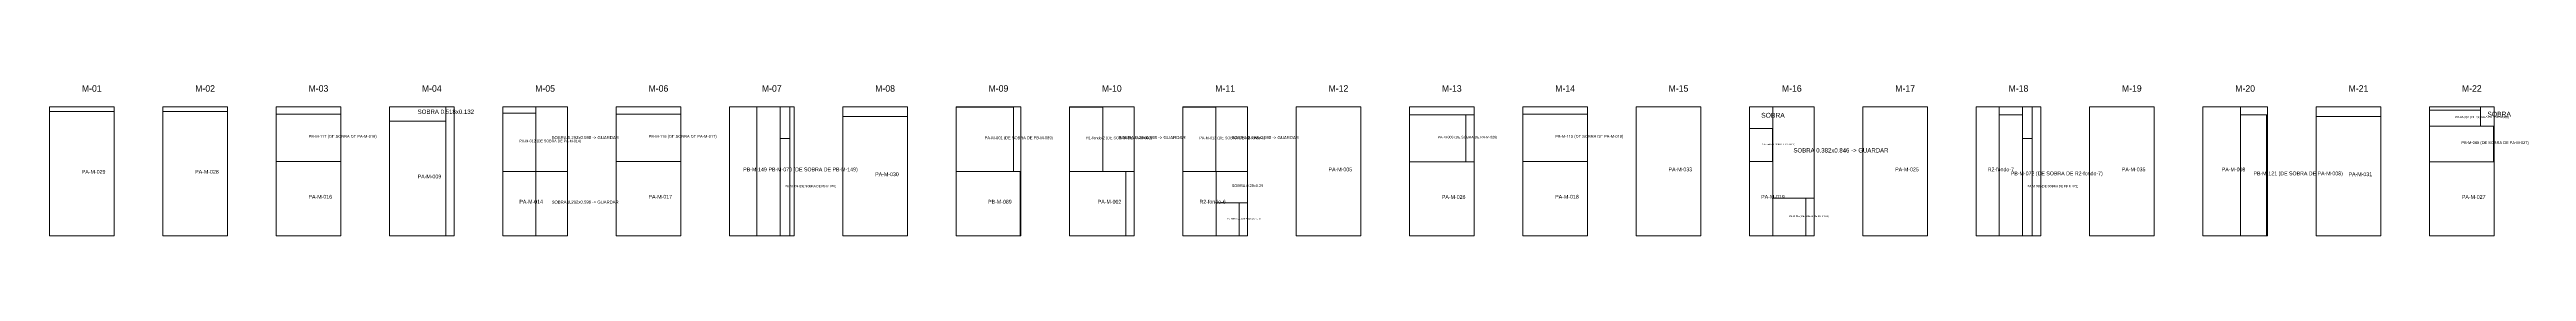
# Model space of a CAD drawing. Header units: metres. Extents: x 489.4 to 571.8, y -144.7 to -79.7.
# Drawn here: x 489.56 to 512.43, y -97.22 to -95.83 of the extents above; entities that cross this region are included whole.
import ezdxf

# ---------------------------------------------------------------- set-up
doc = ezdxf.new("R2010")
doc.units = ezdxf.units.M
for name, color, linetype, lineweight, plot in [('PLAN-CORTE-DESPERDICIO', 1, 'Continuous', 0, False), ('PLAN-CORTE-PIEZAS-A-ABRIR', 7, 'Continuous', 0, False), ('PLAN-CORTE-RECORTES', 3, 'Continuous', 0, False), ('PLAN-CORTE-SOBRANTES', 2, 'Continuous', 0, False), ('PLAN-CORTE-TEXTOS', 5, 'Continuous', 0, False)]:
    doc.layers.add(name, color=color, linetype=linetype, lineweight=lineweight, plot=plot)

msp = doc.modelspace()

# ---------------------------------------------------------------- linework, layer by layer
at = {"layer": 'PLAN-CORTE-DESPERDICIO'}
for points in [[(489.565, -96.074), (490.161, -96.074), (490.161, -96.03), (489.565, -96.03)], [(490.611, -96.074), (491.207, -96.074), (491.207, -96.03), (490.611, -96.03)], [(491.657, -96.097), (492.253, -96.097), (492.253, -96.03), (491.657, -96.03)], [(493.221, -97.224), (493.299, -97.224), (493.299, -96.03), (493.221, -96.03)], [(493.749, -96.088), (494.053, -96.088), (494.053, -96.03), (493.749, -96.03)], [(494.795, -96.097), (495.391, -96.097), (495.391, -96.03), (494.795, -96.03)], [(496.307, -96.324), (496.397, -96.324), (496.397, -96.03), (496.307, -96.03)], [(496.397, -97.224), (496.437, -97.224), (496.437, -96.03), (496.397, -96.03)], [(496.887, -96.12), (497.483, -96.12), (497.483, -96.03), (496.887, -96.03)], [(498.46, -96.628), (498.529, -96.628), (498.529, -96.03), (498.46, -96.03)], [(502.117, -96.104), (502.713, -96.104), (502.713, -96.03), (502.117, -96.03)], [(502.637, -96.54), (502.713, -96.54), (502.713, -96.104), (502.637, -96.104)], [(503.163, -96.097), (503.759, -96.097), (503.759, -96.03), (503.163, -96.03)], [(507.559, -96.104), (507.773, -96.104), (507.773, -96.03), (507.559, -96.03)], [(507.773, -96.324), (507.863, -96.324), (507.863, -96.03), (507.773, -96.03)], [(507.863, -97.224), (507.943, -97.224), (507.943, -96.03), (507.863, -96.03)], [(509.787, -96.104), (510.035, -96.104), (510.035, -96.03), (509.787, -96.03)], [(510.025, -97.224), (510.035, -97.224), (510.035, -96.104), (510.025, -96.104)], [(510.485, -96.12), (511.081, -96.12), (511.081, -96.03), (510.485, -96.03)], [(511.531, -96.06), (512.002, -96.06), (512.002, -96.03), (511.531, -96.03)], [(499.499, -97.224), (499.575, -97.224), (499.575, -96.628), (499.499, -96.628)], [(500.543, -97.224), (500.621, -97.224), (500.621, -96.918), (500.543, -96.918)], [(505.773, -97.224), (505.851, -97.224), (505.851, -96.876), (505.773, -96.876)]]:
    msp.add_lwpolyline(points, close=True, dxfattribs=at)
at = {"layer": 'PLAN-CORTE-PIEZAS-A-ABRIR'}
for points in [[(489.565, -97.224), (490.161, -97.224), (490.161, -96.03), (489.565, -96.03)], [(490.611, -97.224), (491.207, -97.224), (491.207, -96.03), (490.611, -96.03)], [(491.657, -97.224), (492.253, -97.224), (492.253, -96.03), (491.657, -96.03)], [(492.703, -97.224), (493.299, -97.224), (493.299, -96.03), (492.703, -96.03)], [(493.749, -97.224), (494.345, -97.224), (494.345, -96.03), (493.749, -96.03)], [(494.795, -97.224), (495.391, -97.224), (495.391, -96.03), (494.795, -96.03)], [(495.841, -97.224), (496.437, -97.224), (496.437, -96.03), (495.841, -96.03)], [(496.887, -97.224), (497.483, -97.224), (497.483, -96.03), (496.887, -96.03)], [(497.933, -97.224), (498.529, -97.224), (498.529, -96.03), (497.933, -96.03)], [(498.979, -97.224), (499.575, -97.224), (499.575, -96.03), (498.979, -96.03)], [(500.025, -97.224), (500.621, -97.224), (500.621, -96.03), (500.025, -96.03)], [(501.071, -97.224), (501.667, -97.224), (501.667, -96.03), (501.071, -96.03)], [(502.117, -97.224), (502.713, -97.224), (502.713, -96.03), (502.117, -96.03)], [(503.163, -97.224), (503.759, -97.224), (503.759, -96.03), (503.163, -96.03)], [(504.209, -97.224), (504.805, -97.224), (504.805, -96.03), (504.209, -96.03)], [(505.255, -97.224), (505.851, -97.224), (505.851, -96.03), (505.255, -96.03)], [(506.301, -97.224), (506.897, -97.224), (506.897, -96.03), (506.301, -96.03)], [(507.347, -97.224), (507.943, -97.224), (507.943, -96.03), (507.347, -96.03)], [(508.393, -97.224), (508.989, -97.224), (508.989, -96.03), (508.393, -96.03)], [(509.439, -97.224), (510.035, -97.224), (510.035, -96.03), (509.439, -96.03)], [(510.485, -97.224), (511.081, -97.224), (511.081, -96.03), (510.485, -96.03)], [(511.531, -97.224), (512.127, -97.224), (512.127, -96.03), (511.531, -96.03)]]:
    msp.add_lwpolyline(points, close=True, dxfattribs=at)
at = {"layer": 'PLAN-CORTE-RECORTES'}
for points in [[(489.565, -97.224), (490.161, -97.224), (490.161, -96.074), (489.565, -96.074)], [(490.611, -97.224), (491.207, -97.224), (491.207, -96.074), (490.611, -96.074)], [(491.657, -96.536), (492.253, -96.536), (492.253, -96.097), (491.657, -96.097)], [(492.703, -97.224), (493.221, -97.224), (493.221, -96.162), (492.703, -96.162)], [(493.749, -96.628), (494.053, -96.628), (494.053, -96.088), (493.749, -96.088)], [(494.795, -96.536), (495.391, -96.536), (495.391, -96.097), (494.795, -96.097)], [(495.841, -97.224), (496.093, -97.224), (496.093, -96.03), (495.841, -96.03)], [(496.093, -97.224), (496.307, -97.224), (496.307, -96.03), (496.093, -96.03)], [(496.887, -97.224), (497.483, -97.224), (497.483, -96.12), (496.887, -96.12)], [(497.933, -96.628), (498.46, -96.628), (498.46, -96.032), (497.933, -96.032)], [(498.979, -96.628), (499.285, -96.628), (499.285, -96.032), (498.979, -96.032)], [(500.025, -96.628), (500.329, -96.628), (500.329, -96.032), (500.025, -96.032)], [(501.071, -97.224), (501.667, -97.224), (501.667, -96.03), (501.071, -96.03)], [(502.117, -96.54), (502.637, -96.54), (502.637, -96.104), (502.117, -96.104)], [(503.163, -96.536), (503.759, -96.536), (503.759, -96.097), (503.163, -96.097)], [(504.209, -97.224), (504.805, -97.224), (504.805, -96.03), (504.209, -96.03)], [(505.255, -96.537), (505.467, -96.537), (505.467, -96.231), (505.255, -96.231)], [(506.301, -97.224), (506.897, -97.224), (506.897, -96.03), (506.301, -96.03)], [(507.347, -97.224), (507.559, -97.224), (507.559, -96.03), (507.347, -96.03)], [(507.559, -97.224), (507.773, -97.224), (507.773, -96.104), (507.559, -96.104)], [(508.393, -97.224), (508.989, -97.224), (508.989, -96.03), (508.393, -96.03)], [(509.439, -97.224), (509.787, -97.224), (509.787, -96.03), (509.439, -96.03)], [(509.787, -97.224), (510.025, -97.224), (510.025, -96.104), (509.787, -96.104)], [(510.485, -97.224), (511.081, -97.224), (511.081, -96.12), (510.485, -96.12)], [(511.531, -96.21), (512.002, -96.21), (512.002, -96.06), (511.531, -96.06)], [(511.531, -96.54), (512.12, -96.54), (512.12, -96.21), (511.531, -96.21)], [(496.307, -97.224), (496.397, -97.224), (496.397, -96.324), (496.307, -96.324)], [(507.773, -97.224), (507.863, -97.224), (507.863, -96.324), (507.773, -96.324)], [(491.657, -97.224), (492.253, -97.224), (492.253, -96.536), (491.657, -96.536)], [(493.749, -97.224), (494.053, -97.224), (494.053, -96.628), (493.749, -96.628)], [(494.795, -97.224), (495.391, -97.224), (495.391, -96.536), (494.795, -96.536)], [(497.933, -97.224), (498.522, -97.224), (498.522, -96.628), (497.933, -96.628)], [(498.979, -97.224), (499.499, -97.224), (499.499, -96.628), (498.979, -96.628)], [(500.025, -97.224), (500.331, -97.224), (500.331, -96.628), (500.025, -96.628)], [(502.117, -97.224), (502.713, -97.224), (502.713, -96.54), (502.117, -96.54)], [(503.163, -97.224), (503.759, -97.224), (503.759, -96.536), (503.163, -96.536)], [(505.255, -97.224), (505.469, -97.224), (505.469, -96.537), (505.255, -96.537)], [(511.531, -97.224), (512.127, -97.224), (512.127, -96.54), (511.531, -96.54)], [(500.331, -97.224), (500.543, -97.224), (500.543, -96.918), (500.331, -96.918)], [(505.469, -97.224), (505.773, -97.224), (505.773, -96.876), (505.469, -96.876)]]:
    msp.add_lwpolyline(points, close=True, dxfattribs=at)
at = {"layer": 'PLAN-CORTE-SOBRANTES'}
for points in [[(492.703, -96.162), (493.221, -96.162), (493.221, -96.03), (492.703, -96.03)], [(494.053, -96.628), (494.345, -96.628), (494.345, -96.03), (494.053, -96.03)], [(499.285, -96.628), (499.575, -96.628), (499.575, -96.03), (499.285, -96.03)], [(500.329, -96.628), (500.621, -96.628), (500.621, -96.03), (500.329, -96.03)], [(505.255, -96.231), (505.469, -96.231), (505.469, -96.03), (505.255, -96.03)], [(505.469, -96.876), (505.851, -96.876), (505.851, -96.03), (505.469, -96.03)], [(512.002, -96.21), (512.127, -96.21), (512.127, -96.03), (512.002, -96.03)], [(494.053, -97.224), (494.345, -97.224), (494.345, -96.628), (494.053, -96.628)], [(500.331, -96.918), (500.621, -96.918), (500.621, -96.628), (500.331, -96.628)]]:
    msp.add_lwpolyline(points, close=True, dxfattribs=at)

# ---------------------------------------------------------------- texts
at = {"layer": 'PLAN-CORTE-TEXTOS'}
for s, height, p in [('M-01', 0.06, (489.863, -95.89)), ('M-02', 0.06, (490.909, -95.89)), ('M-03', 0.06, (491.955, -95.89)), ('M-04', 0.06, (493.001, -95.89)), ('M-05', 0.06, (494.047, -95.89)), ('M-06', 0.06, (495.093, -95.89)), ('M-07', 0.06, (496.139, -95.89)), ('M-08', 0.06, (497.185, -95.89)), ('M-09', 0.06, (498.231, -95.89)), ('M-10', 0.06, (499.277, -95.89)), ('M-11', 0.06, (500.323, -95.89)), ('M-12', 0.06, (501.369, -95.89)), ('M-13', 0.06, (502.415, -95.89)), ('M-14', 0.06, (503.461, -95.89)), ('M-15', 0.06, (504.507, -95.89)), ('M-16', 0.06, (505.553, -95.89)), ('M-17', 0.06, (506.599, -95.89)), ('M-18', 0.06, (507.645, -95.89)), ('M-19', 0.06, (508.691, -95.89)), ('M-20', 0.06, (509.737, -95.89)), ('M-21', 0.06, (510.783, -95.89)), ('M-22', 0.06, (511.829, -95.89)), ('SOBRA 0.518x0.132', 0.04063, (492.962, -96.096)), ('SOBRA', 0.045, (505.362, -96.131)), ('PB-M-087 (DE SOBRA DE PB-M-088)', 0.0211, (511.766, -96.135)), ('SOBRA', 0.045, (512.064, -96.12)), ('PB-M-117 (DE SOBRA DE PA-M-016)', 0.0267, (491.955, -96.317)), ('PA-M-012 (DE SOBRA DE PA-M-014)', 0.02419, (493.901, -96.358)), ('SOBRA 0.292x0.598 -> GUARDAR', 0.02848, (494.199, -96.329)), ('PB-M-116 (DE SOBRA DE PA-M-017)', 0.0267, (495.093, -96.317)), ('PA-M-001 (DE SOBRA DE PB-M-089)', 0.0267, (498.196, -96.33)), ('R1-fondo-2 (DE SOBRA DE PA-M-002)', 0.02508, (499.132, -96.33)), ('SOBRA 0.29x0.598 -> GUARDAR', 0.02953, (499.43, -96.329)), ('PA-M-013 (DE SOBRA DE R2-fondo-6)', 0.02508, (500.177, -96.33)), ('SOBRA 0.292x0.598 -> GUARDAR', 0.02848, (500.475, -96.329)), ('PA-M-003 (DE SOBRA DE PA-M-026)', 0.0233, (502.377, -96.322)), ('PB-M-115 (DE SOBRA DE PA-M-018)', 0.0267, (503.461, -96.317)), ('R1-fondo-8 (DE SOBRA DE PA-M-019)', 0.01288, (505.361, -96.384)), ('SOBRA 0.382x0.846 -> GUARDAR', 0.04029, (505.66, -96.453)), ('PB-M-088 (DE SOBRA DE PA-M-027)', 0.02639, (511.825, -96.375)), ('PA-M-029', 0.035, (489.863, -96.649)), ('PA-M-028', 0.035, (490.909, -96.649)), ('PA-M-009', 0.035, (492.962, -96.693)), ('PB-M-149', 0.035, (495.967, -96.627)), ('PB-M-070 (DE SOBRA DE PB-M-149)', 0.035, (496.2, -96.627)), ('PA-M-030', 0.035, (497.185, -96.672)), ('PA-M-005', 0.035, (501.369, -96.627)), ('PA-M-033', 0.035, (504.507, -96.627)), ('PA-M-025', 0.035, (506.599, -96.627)), ('R2-fondo-7', 0.035, (507.453, -96.627)), ('PB-M-072 (DE SOBRA DE R2-fondo-7)', 0.035, (507.666, -96.664)), ('PA-M-035', 0.035, (508.691, -96.627)), ('PA-M-008', 0.035, (509.613, -96.627)), ('PB-M-121 (DE SOBRA DE PA-M-008)', 0.035, (509.906, -96.664)), ('PA-M-031', 0.035, (510.783, -96.672)), ('PA-M-016', 0.035, (491.955, -96.88)), ('PA-M-014', 0.035, (493.901, -96.926)), ('SOBRA 0.292x0.596 -> GUARDAR', 0.02838, (494.199, -96.926)), ('PA-M-017', 0.035, (495.093, -96.88)), ('PA-M-004 (DE SOBRA DE PB-M-070)', 0.02, (496.352, -96.774)), ('PB-M-089', 0.035, (498.227, -96.926)), ('PA-M-002', 0.035, (499.239, -96.926)), ('R2-fondo-6', 0.035, (500.178, -96.926)), ('SOBRA 0.29x0.29', 0.02578, (500.476, -96.773)), ('PA-M-026', 0.035, (502.415, -96.882)), ('PA-M-018', 0.035, (503.461, -96.88)), ('PA-M-019', 0.035, (505.362, -96.881)), ('PA-M-038 (DE SOBRA DE PB-M-072)', 0.02, (507.818, -96.774)), ('PA-M-027', 0.035, (511.829, -96.882)), ('R2-fondo-8 (DE SOBRA DE R2-fondo-6)', 0.01214, (500.437, -97.071)), ('PA-M-015 (DE SOBRA DE PA-M-019)', 0.01559, (505.621, -97.05))]:
    msp.add_text(s, height=height, dxfattribs=at).set_placement(p)

doc.saveas('drawing.dxf')
